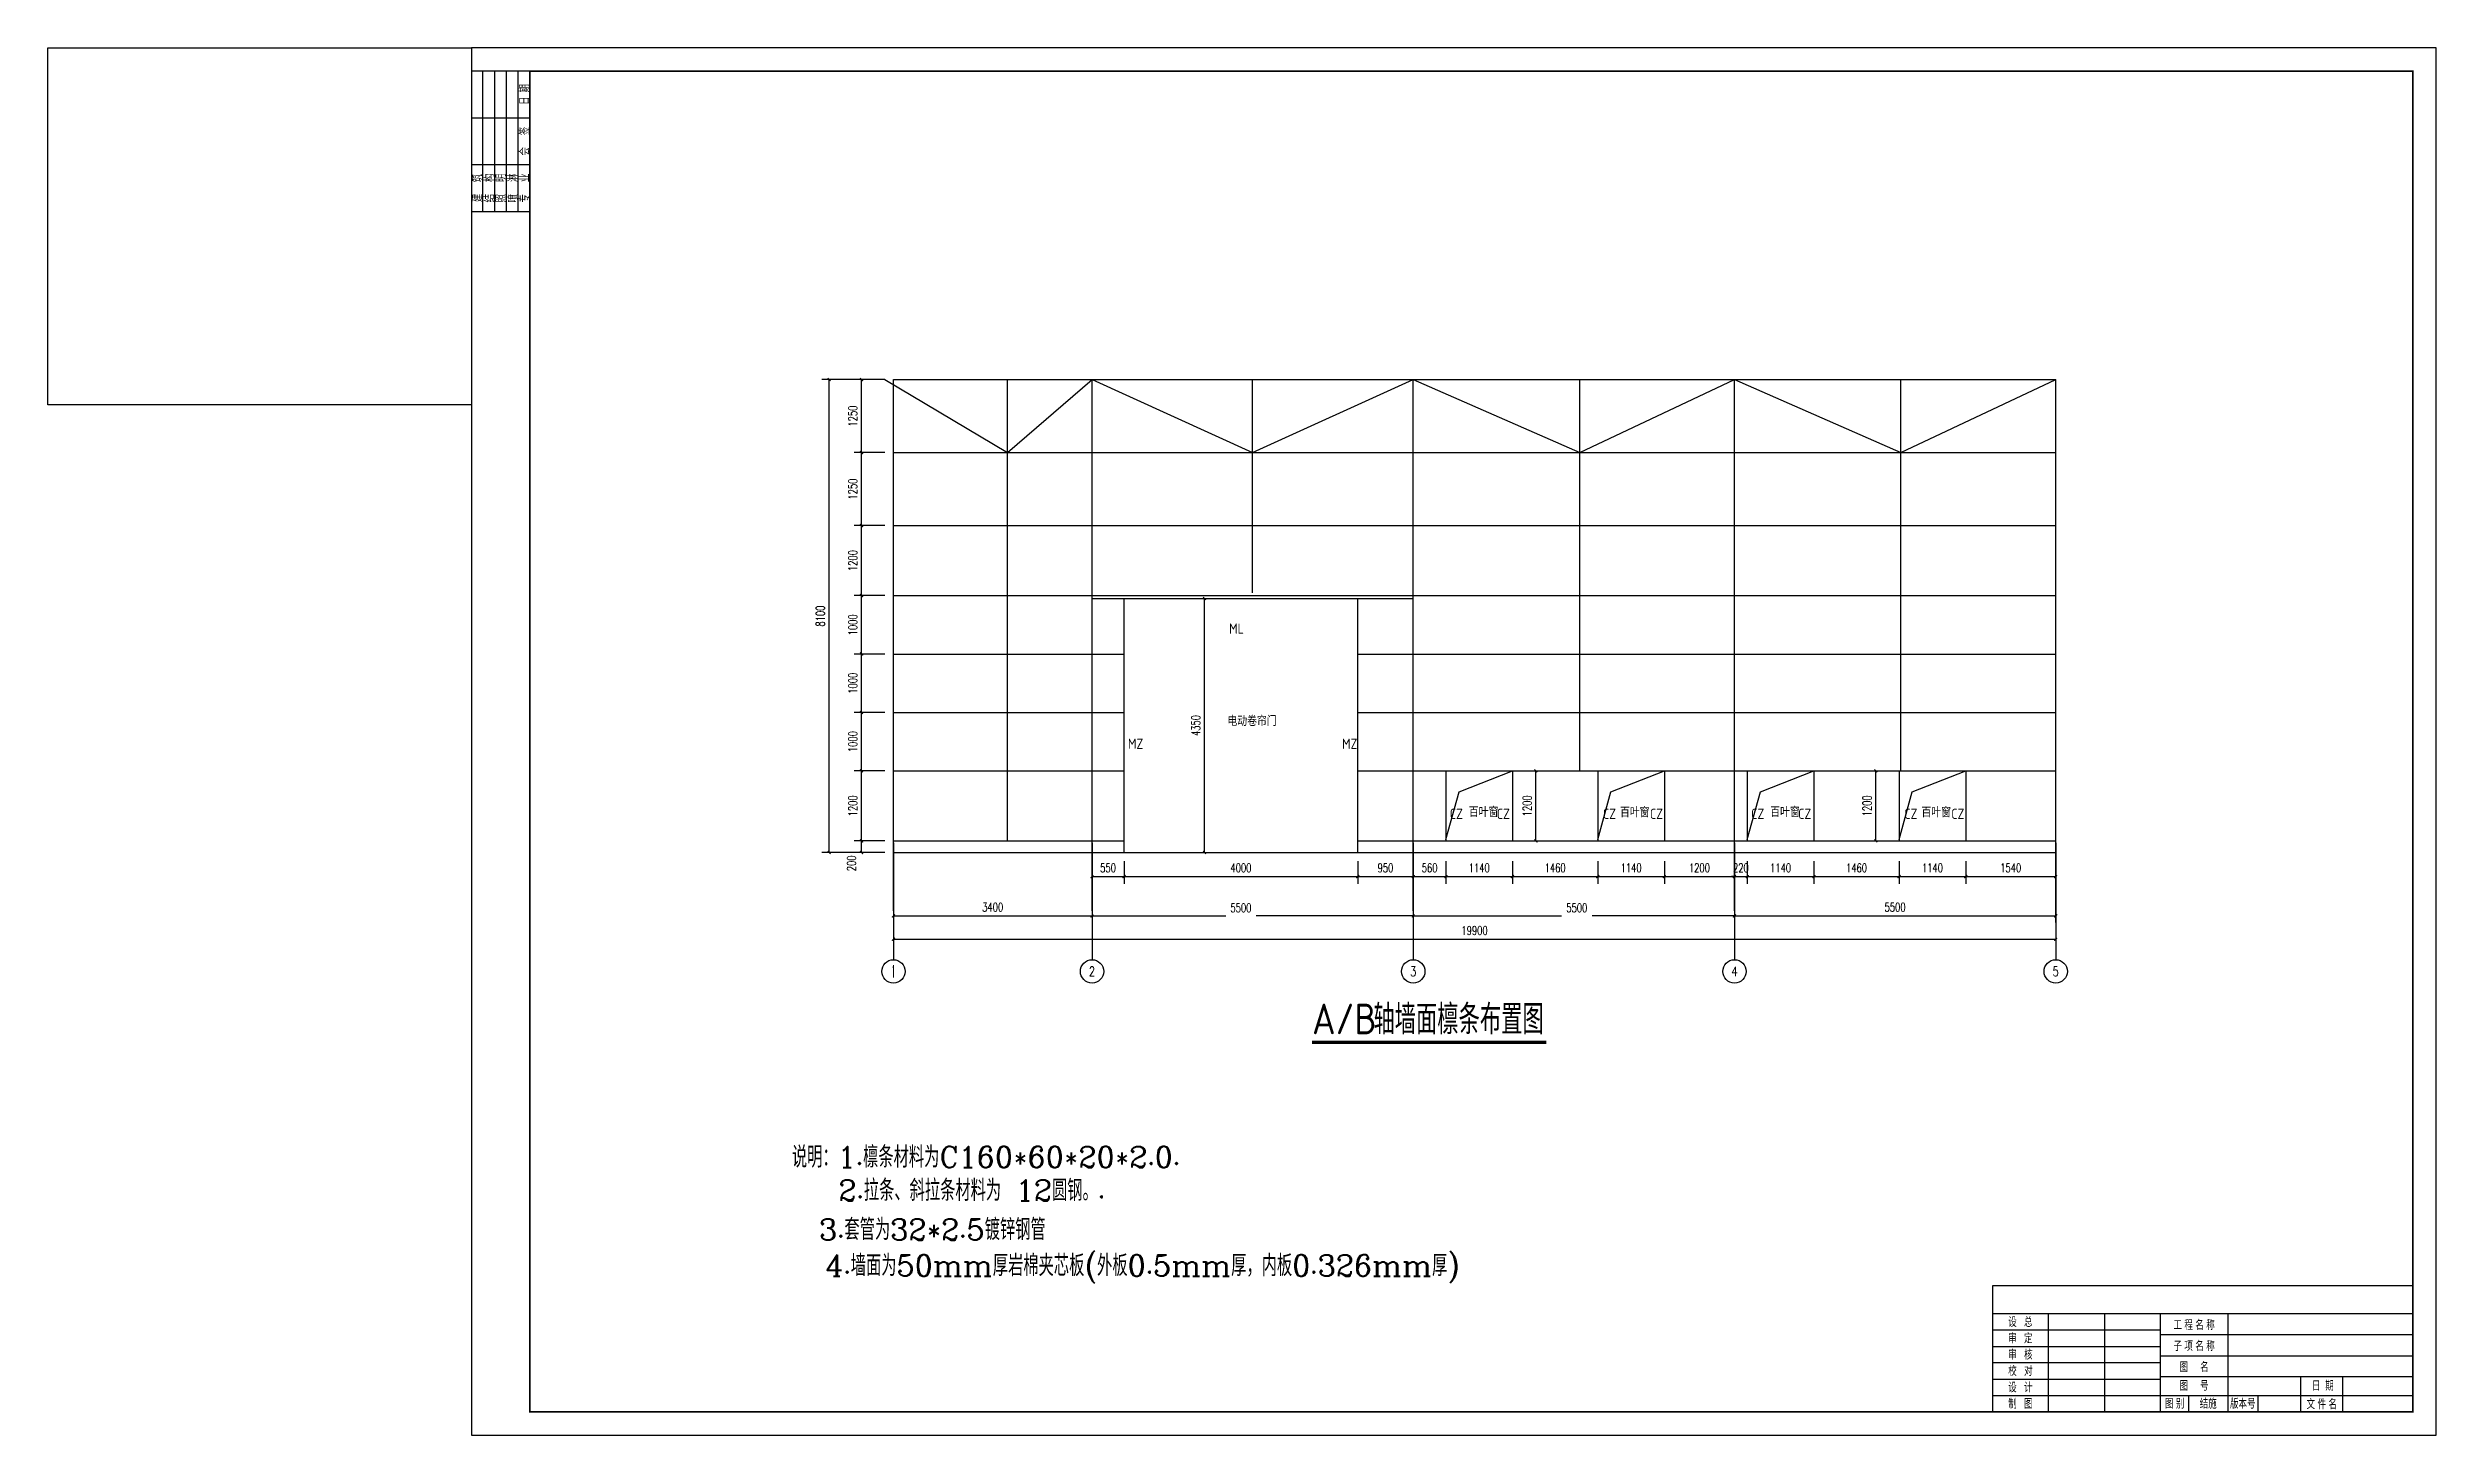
# Model space of a CAD drawing. Extents: x 1129386 to 1651949, y 463500 to 493200.
# Drawn here: x 1570160 to 1611055, y 469440 to 493200 of the extents above; entities that cross this region are included whole.
import ezdxf
from ezdxf.enums import TextEntityAlignment as Align

# ---------------------------------------------------------------- set-up
doc = ezdxf.new("R2010")
doc.units = 0
doc.header["$LTSCALE"] = 1000
doc.header["$MEASUREMENT"] = 0
for name, color, linetype in [('1', 7, 'Continuous'), ('8', 8, 'Continuous'), ('AXIS', 3, 'Continuous'), ('AXIS_TEXT', 7, 'Continuous'), ('DIM_SYMB', 3, 'Continuous'), ('DOTE', 1, 'Continuous'), ('PUB_DIM', 3, 'Continuous'), ('PUB_TEXT', 7, 'Continuous')]:
    doc.layers.add(name, color=color, linetype=linetype)
doc.styles.add('_TCH_AXIS', font='COMPLEX', dxfattribs={"bigfont": 'GBCBIG'})
doc.styles.add('_TCH_LABEL', font='COMPLEX', dxfattribs={"bigfont": 'GBCBIG'})
doc.styles.add('COMPLEX', font='COMPLEX')
doc.styles.add('DIM_FONT', font='SIMPLEX', dxfattribs={"width": 0.7, "bigfont": 'GBCBIG'})
doc.styles.add('HZ', font='tssdeng.shx', dxfattribs={"width": 0.7, "bigfont": 'tssdchn.shx'})
doc.styles.get("Standard").update_dxf_attribs({"font": 'gbenor.shx', "bigfont": 'gbcbig.shx'})
doc.styles.add('XKB', font='tjtxt.shx', dxfattribs={"width": 0.7, "bigfont": 'tssdchn.shx'})
doc.dimstyles.new('DIMN50', dxfattribs={"dimscale": 0.5, "dimtxt": 300, "dimasz": 100, "dimexe": 250, "dimexo": 300, "dimgap": 150, "dimtad": 1, "dimdec": 0, "dimzin": 0, "dimdsep": 46, "dimtxsty": 'DIM_FONT', "dimblk": 'ARCHTICK', "dimcen": 0.09, "dimclrt": 7, "dimazin": 2, "dimtfac": 1, "dimtdec": 0, "dimtix": 1, "dimtmove": 2, "dimatfit": 3, "dimldrblk": 'ARCHTICK', "dimfxl": 0, "dimtolj": 1, "dimtzin": 0, "dimarcsym": 0})

msp = doc.modelspace()

# ---------------------------------------------------------------- texts
at = {"color": 4, "style": '_TCH_LABEL'}
for s, p in [('说明：1.檩条材料为C160*60*20*2.0.', (1582900.4, 474023.4)), ('2.拉条、斜拉条材料为 12圆钢。.', (1583696.4, 473452.6)), ('3.套管为32*2.5镀锌钢管', (1583364.8, 472781.6)), ('4.墙面为50mm厚岩棉夹芯板(外板0.5mm厚，内板0.326mm厚)', (1583472.6, 472164.9))]:
    msp.add_text(s, height=362.88, dxfattribs=at).set_placement(p)
at = {"layer": '1', "ltscale": 8, "style": 'HZ', "width": 0.7}
for s, height, p in [('日 期', 160, (1578314.6, 492400.9)), ('会   签', 160, (1578314.6, 491600.9)), ('建   筑', 154.88, (1577504.5, 490798.1)), ('结   构', 160, (1577714.6, 490798.1)), ('照   明', 160, (1577914.6, 490798.1)), ('喷   淋', 160, (1578114.6, 490798.1)), ('专   业', 160, (1578314.6, 490798.1))]:
    msp.add_text(s, height=height, rotation=90, dxfattribs=at).set_placement(p, align=Align.MIDDLE)
at = {"layer": '1', "style": 'XKB', "width": 0.7}
for s, p in [('设   总', (1603934.6, 471294.8)), ('审   定', (1603934.6, 471014.8)), ('工 程 名 称', (1606909.1, 471243.9)), ('审   核', (1603934.6, 470734.8)), ('子 项 名 称', (1606909.1, 470883.9)), ('图     名', (1606909.1, 470523.9)), ('校   对', (1603934.6, 470454.8)), ('设   计', (1603934.6, 470174.8)), ('图     号', (1606909.1, 470203.9)), ('日  期', (1609113.1, 470203.9)), ('制   图', (1603934.6, 469894.8)), ('图 别', (1606575.8, 469897.2)), ('结施', (1607150.4, 469897.2)), ('版本号', (1607742.1, 469896.2)), ('文 件 名', (1609094.6, 469887.4))]:
    msp.add_text(s, height=160, dxfattribs=at).set_placement(p, align=Align.CENTER)
at = {"layer": 'PUB_TEXT'}
for s, height, p in [('ML', 175, (1590386.7, 483166.5)), ('电动卷帘门', 168.79, (1590357.2, 481585.5)), ('MZ', 175, (1588654.4, 481193.7)), ('MZ', 175, (1592320.1, 481193.7)), ('CZ', 175, (1594165.6, 479993.7)), ('百叶窗', 168.79, (1594491.3, 480026.3)), ('CZ', 175, (1594970.1, 479993.7)), ('CZ', 175, (1596786.8, 479993.7)), ('百叶窗', 168.79, (1597079.5, 480023.1)), ('CZ', 175, (1597591.3, 479993.7)), ('CZ', 175, (1599325.6, 479993.7)), ('百叶窗', 168.79, (1599651.3, 480026.3)), ('CZ', 175, (1600130.1, 479993.7)), ('CZ', 175, (1601946.8, 479993.7)), ('百叶窗', 168.79, (1602239.5, 480023.1)), ('CZ', 175, (1602751.3, 479993.7)), ('轴墙面檩条布置图', 506.38, (1592857.3, 476306.9)), ('A/B', 525, (1591807.3, 476306.9))]:
    msp.add_text(s, height=height, dxfattribs=at).set_placement(p)

# ---------------------------------------------------------------- blocks, each defined once
blk = doc.blocks.new('_ArchTick')
at = {"color": 0, "linetype": 'ByBlock', "const_width": 0.4}
blk.add_lwpolyline([(-0.5, -0.5), (0.5, 0.5)], dxfattribs=at)
blk = doc.blocks.new('*D341')
at = {"layer": 'Defpoints', "color": 0}
for p in [(1600399, 480818), (1601459, 480818), (1600399, 479618)]:
    blk.add_point(p, dxfattribs=at)
at = {"layer": 'PUB_DIM', "color": 0, "lineweight": -2}
for p, q in [((1600549, 480818), (1601584, 480818)), ((1601459, 479618), (1601459, 480818)), ((1600549, 479618), (1601584, 479618))]:
    blk.add_line(p, q, dxfattribs=at)
at = {"layer": 'PUB_DIM', "color": 0, "lineweight": -2, "xscale": 50, "yscale": 50, "zscale": 50}
for p, rotation in [((1601459, 480818), 90), ((1601459, 479618), 270)]:
    blk.add_blockref('_ArchTick', p, dxfattribs=dict(at, rotation=rotation))
at = {"layer": 'PUB_DIM', "color": 7, "insert": (1601309, 480218), "char_height": 150, "attachment_point": 5, "rotation": 90, "style": 'DIM_FONT'}
blk.add_mtext('\\A1;1200', dxfattribs=at)
blk = doc.blocks.new('*D342')
at = {"layer": 'Defpoints', "color": 0}
for p in [(1595239, 480818), (1595639, 480818), (1595239, 479618)]:
    blk.add_point(p, dxfattribs=at)
at = {"layer": 'PUB_DIM', "color": 0, "lineweight": -2}
for p, q in [((1595389, 480818), (1595764, 480818)), ((1595639, 479618), (1595639, 480818)), ((1595389, 479618), (1595764, 479618))]:
    blk.add_line(p, q, dxfattribs=at)
at = {"layer": 'PUB_DIM', "color": 0, "lineweight": -2, "xscale": 50, "yscale": 50, "zscale": 50}
for p, rotation in [((1595639, 480818), 90), ((1595639, 479618), 270)]:
    blk.add_blockref('_ArchTick', p, dxfattribs=dict(at, rotation=rotation))
at = {"layer": 'PUB_DIM', "color": 7, "insert": (1595489, 480218), "char_height": 150, "attachment_point": 5, "rotation": 90, "style": 'DIM_FONT'}
blk.add_mtext('\\A1;1200', dxfattribs=at)
blk = doc.blocks.new('*D343')
at = {"layer": 'Defpoints', "color": 0}
for p in [(1588039, 479418), (1588589, 479418), (1588589, 479006)]:
    blk.add_point(p, dxfattribs=at)
at = {"layer": 'PUB_DIM', "color": 0, "lineweight": -2}
for p, q in [((1588039, 479268), (1588039, 478881)), ((1588039, 479006), (1588589, 479006)), ((1588589, 479268), (1588589, 478881))]:
    blk.add_line(p, q, dxfattribs=at)
at = {"layer": 'PUB_DIM', "color": 0, "lineweight": -2, "xscale": 50, "yscale": 50, "zscale": 50, "rotation": 180}
blk.add_blockref('_ArchTick', (1588039, 479006), dxfattribs=at)
at = {"layer": 'PUB_DIM', "color": 0, "lineweight": -2, "xscale": 50, "yscale": 50, "zscale": 50}
blk.add_blockref('_ArchTick', (1588589, 479006), dxfattribs=at)
at = {"layer": 'PUB_DIM', "color": 7, "insert": (1588314, 479156), "char_height": 150, "attachment_point": 5, "style": 'DIM_FONT'}
blk.add_mtext('\\A1;550', dxfattribs=at)
blk = doc.blocks.new('*D344')
at = {"layer": 'Defpoints', "color": 0}
for p in [(1588589, 479418), (1592589, 479418), (1592589, 479006)]:
    blk.add_point(p, dxfattribs=at)
at = {"layer": 'PUB_DIM', "color": 0, "lineweight": -2}
for p, q in [((1588589, 479268), (1588589, 478881)), ((1588589, 479006), (1592589, 479006)), ((1592589, 479268), (1592589, 478881))]:
    blk.add_line(p, q, dxfattribs=at)
at = {"layer": 'PUB_DIM', "color": 0, "lineweight": -2, "xscale": 50, "yscale": 50, "zscale": 50, "rotation": 180}
blk.add_blockref('_ArchTick', (1588589, 479006), dxfattribs=at)
at = {"layer": 'PUB_DIM', "color": 0, "lineweight": -2, "xscale": 50, "yscale": 50, "zscale": 50}
blk.add_blockref('_ArchTick', (1592589, 479006), dxfattribs=at)
at = {"layer": 'PUB_DIM', "color": 7, "insert": (1590589, 479156), "char_height": 150, "attachment_point": 5, "style": 'DIM_FONT'}
blk.add_mtext('\\A1;4000', dxfattribs=at)
blk = doc.blocks.new('*D345')
at = {"layer": 'Defpoints', "color": 0}
for p in [(1592589, 479418), (1593539, 479418), (1593539, 479006)]:
    blk.add_point(p, dxfattribs=at)
at = {"layer": 'PUB_DIM', "color": 0, "lineweight": -2}
for p, q in [((1592589, 479268), (1592589, 478881)), ((1592589, 479006), (1593539, 479006)), ((1593539, 479268), (1593539, 478881))]:
    blk.add_line(p, q, dxfattribs=at)
at = {"layer": 'PUB_DIM', "color": 0, "lineweight": -2, "xscale": 50, "yscale": 50, "zscale": 50, "rotation": 180}
blk.add_blockref('_ArchTick', (1592589, 479006), dxfattribs=at)
at = {"layer": 'PUB_DIM', "color": 0, "lineweight": -2, "xscale": 50, "yscale": 50, "zscale": 50}
blk.add_blockref('_ArchTick', (1593539, 479006), dxfattribs=at)
at = {"layer": 'PUB_DIM', "color": 7, "insert": (1593064, 479156), "char_height": 150, "attachment_point": 5, "style": 'DIM_FONT'}
blk.add_mtext('\\A1;950', dxfattribs=at)
blk = doc.blocks.new('*D346')
at = {"layer": 'Defpoints', "color": 0}
for p in [(1593539, 479418), (1594099, 479418), (1594099, 479006)]:
    blk.add_point(p, dxfattribs=at)
at = {"layer": 'PUB_DIM', "color": 0, "lineweight": -2}
for p, q in [((1593539, 479268), (1593539, 478881)), ((1593539, 479006), (1594099, 479006)), ((1594099, 479268), (1594099, 478881))]:
    blk.add_line(p, q, dxfattribs=at)
at = {"layer": 'PUB_DIM', "color": 0, "lineweight": -2, "xscale": 50, "yscale": 50, "zscale": 50, "rotation": 180}
blk.add_blockref('_ArchTick', (1593539, 479006), dxfattribs=at)
at = {"layer": 'PUB_DIM', "color": 0, "lineweight": -2, "xscale": 50, "yscale": 50, "zscale": 50}
blk.add_blockref('_ArchTick', (1594099, 479006), dxfattribs=at)
at = {"layer": 'PUB_DIM', "color": 7, "insert": (1593819, 479156), "char_height": 150, "attachment_point": 5, "style": 'DIM_FONT'}
blk.add_mtext('\\A1;560', dxfattribs=at)
blk = doc.blocks.new('*D347')
at = {"layer": 'Defpoints', "color": 0}
for p in [(1594099, 479418), (1595239, 479418), (1595239, 479006)]:
    blk.add_point(p, dxfattribs=at)
at = {"layer": 'PUB_DIM', "color": 0, "lineweight": -2}
for p, q in [((1594099, 479268), (1594099, 478881)), ((1594099, 479006), (1595239, 479006)), ((1595239, 479268), (1595239, 478881))]:
    blk.add_line(p, q, dxfattribs=at)
at = {"layer": 'PUB_DIM', "color": 0, "lineweight": -2, "xscale": 50, "yscale": 50, "zscale": 50, "rotation": 180}
blk.add_blockref('_ArchTick', (1594099, 479006), dxfattribs=at)
at = {"layer": 'PUB_DIM', "color": 0, "lineweight": -2, "xscale": 50, "yscale": 50, "zscale": 50}
blk.add_blockref('_ArchTick', (1595239, 479006), dxfattribs=at)
at = {"layer": 'PUB_DIM', "color": 7, "insert": (1594669, 479156), "char_height": 150, "attachment_point": 5, "style": 'DIM_FONT'}
blk.add_mtext('\\A1;1140', dxfattribs=at)
blk = doc.blocks.new('*D348')
at = {"layer": 'Defpoints', "color": 0}
for p in [(1595239, 479418), (1596699, 479418), (1596699, 479006)]:
    blk.add_point(p, dxfattribs=at)
at = {"layer": 'PUB_DIM', "color": 0, "lineweight": -2}
for p, q in [((1595239, 479268), (1595239, 478881)), ((1595239, 479006), (1596699, 479006)), ((1596699, 479268), (1596699, 478881))]:
    blk.add_line(p, q, dxfattribs=at)
at = {"layer": 'PUB_DIM', "color": 0, "lineweight": -2, "xscale": 50, "yscale": 50, "zscale": 50, "rotation": 180}
blk.add_blockref('_ArchTick', (1595239, 479006), dxfattribs=at)
at = {"layer": 'PUB_DIM', "color": 0, "lineweight": -2, "xscale": 50, "yscale": 50, "zscale": 50}
blk.add_blockref('_ArchTick', (1596699, 479006), dxfattribs=at)
at = {"layer": 'PUB_DIM', "color": 7, "insert": (1595969, 479156), "char_height": 150, "attachment_point": 5, "style": 'DIM_FONT'}
blk.add_mtext('\\A1;1460', dxfattribs=at)
blk = doc.blocks.new('*D349')
at = {"layer": 'Defpoints', "color": 0}
for p in [(1596699, 479418), (1597839, 479418), (1597839, 479006)]:
    blk.add_point(p, dxfattribs=at)
at = {"layer": 'PUB_DIM', "color": 0, "lineweight": -2}
for p, q in [((1596699, 479268), (1596699, 478881)), ((1596699, 479006), (1597839, 479006)), ((1597839, 479268), (1597839, 478881))]:
    blk.add_line(p, q, dxfattribs=at)
at = {"layer": 'PUB_DIM', "color": 0, "lineweight": -2, "xscale": 50, "yscale": 50, "zscale": 50, "rotation": 180}
blk.add_blockref('_ArchTick', (1596699, 479006), dxfattribs=at)
at = {"layer": 'PUB_DIM', "color": 0, "lineweight": -2, "xscale": 50, "yscale": 50, "zscale": 50}
blk.add_blockref('_ArchTick', (1597839, 479006), dxfattribs=at)
at = {"layer": 'PUB_DIM', "color": 7, "insert": (1597269, 479156), "char_height": 150, "attachment_point": 5, "style": 'DIM_FONT'}
blk.add_mtext('\\A1;1140', dxfattribs=at)
blk = doc.blocks.new('*D350')
at = {"layer": 'Defpoints', "color": 0}
for p in [(1597839, 479418), (1599039, 479418), (1599039, 479006)]:
    blk.add_point(p, dxfattribs=at)
at = {"layer": 'PUB_DIM', "color": 0, "lineweight": -2}
for p, q in [((1597839, 479268), (1597839, 478881)), ((1597839, 479006), (1599039, 479006)), ((1599039, 479268), (1599039, 478881))]:
    blk.add_line(p, q, dxfattribs=at)
at = {"layer": 'PUB_DIM', "color": 0, "lineweight": -2, "xscale": 50, "yscale": 50, "zscale": 50, "rotation": 180}
blk.add_blockref('_ArchTick', (1597839, 479006), dxfattribs=at)
at = {"layer": 'PUB_DIM', "color": 0, "lineweight": -2, "xscale": 50, "yscale": 50, "zscale": 50}
blk.add_blockref('_ArchTick', (1599039, 479006), dxfattribs=at)
at = {"layer": 'PUB_DIM', "color": 7, "insert": (1598439, 479156), "char_height": 150, "attachment_point": 5, "style": 'DIM_FONT'}
blk.add_mtext('\\A1;1200', dxfattribs=at)
blk = doc.blocks.new('*D351')
at = {"layer": 'Defpoints', "color": 0}
for p in [(1599039, 479418), (1599259, 479418), (1599259, 479006)]:
    blk.add_point(p, dxfattribs=at)
at = {"layer": 'PUB_DIM', "color": 0, "lineweight": -2}
for p, q in [((1599039, 479006), (1598989, 479006)), ((1599039, 479268), (1599039, 478881)), ((1599039, 479006), (1599259, 479006)), ((1599259, 479268), (1599259, 478881)), ((1599259, 479006), (1599309, 479006))]:
    blk.add_line(p, q, dxfattribs=at)
at = {"layer": 'PUB_DIM', "color": 0, "lineweight": -2, "xscale": 50, "yscale": 50, "zscale": 50}
blk.add_blockref('_ArchTick', (1599039, 479006), dxfattribs=at)
at = {"layer": 'PUB_DIM', "color": 0, "lineweight": -2, "xscale": 50, "yscale": 50, "zscale": 50, "rotation": 180}
blk.add_blockref('_ArchTick', (1599259, 479006), dxfattribs=at)
at = {"layer": 'PUB_DIM', "color": 7, "insert": (1599149, 479156), "char_height": 150, "attachment_point": 5, "style": 'DIM_FONT'}
blk.add_mtext('\\A1;220', dxfattribs=at)
blk = doc.blocks.new('*D352')
at = {"layer": 'Defpoints', "color": 0}
for p in [(1599259, 479418), (1600399, 479418), (1600399, 479006)]:
    blk.add_point(p, dxfattribs=at)
at = {"layer": 'PUB_DIM', "color": 0, "lineweight": -2}
for p, q in [((1599259, 479268), (1599259, 478881)), ((1599259, 479006), (1600399, 479006)), ((1600399, 479268), (1600399, 478881))]:
    blk.add_line(p, q, dxfattribs=at)
at = {"layer": 'PUB_DIM', "color": 0, "lineweight": -2, "xscale": 50, "yscale": 50, "zscale": 50, "rotation": 180}
blk.add_blockref('_ArchTick', (1599259, 479006), dxfattribs=at)
at = {"layer": 'PUB_DIM', "color": 0, "lineweight": -2, "xscale": 50, "yscale": 50, "zscale": 50}
blk.add_blockref('_ArchTick', (1600399, 479006), dxfattribs=at)
at = {"layer": 'PUB_DIM', "color": 7, "insert": (1599829, 479156), "char_height": 150, "attachment_point": 5, "style": 'DIM_FONT'}
blk.add_mtext('\\A1;1140', dxfattribs=at)
blk = doc.blocks.new('*D353')
at = {"layer": 'Defpoints', "color": 0}
for p in [(1600399, 479418), (1601859, 479418), (1601859, 479006)]:
    blk.add_point(p, dxfattribs=at)
at = {"layer": 'PUB_DIM', "color": 0, "lineweight": -2}
for p, q in [((1600399, 479268), (1600399, 478881)), ((1600399, 479006), (1601859, 479006)), ((1601859, 479268), (1601859, 478881))]:
    blk.add_line(p, q, dxfattribs=at)
at = {"layer": 'PUB_DIM', "color": 0, "lineweight": -2, "xscale": 50, "yscale": 50, "zscale": 50, "rotation": 180}
blk.add_blockref('_ArchTick', (1600399, 479006), dxfattribs=at)
at = {"layer": 'PUB_DIM', "color": 0, "lineweight": -2, "xscale": 50, "yscale": 50, "zscale": 50}
blk.add_blockref('_ArchTick', (1601859, 479006), dxfattribs=at)
at = {"layer": 'PUB_DIM', "color": 7, "insert": (1601129, 479156), "char_height": 150, "attachment_point": 5, "style": 'DIM_FONT'}
blk.add_mtext('\\A1;1460', dxfattribs=at)
blk = doc.blocks.new('*D354')
at = {"layer": 'Defpoints', "color": 0}
for p in [(1601859, 479418), (1602999, 479418), (1602999, 479006)]:
    blk.add_point(p, dxfattribs=at)
at = {"layer": 'PUB_DIM', "color": 0, "lineweight": -2}
for p, q in [((1601859, 479268), (1601859, 478881)), ((1601859, 479006), (1602999, 479006)), ((1602999, 479268), (1602999, 478881))]:
    blk.add_line(p, q, dxfattribs=at)
at = {"layer": 'PUB_DIM', "color": 0, "lineweight": -2, "xscale": 50, "yscale": 50, "zscale": 50, "rotation": 180}
blk.add_blockref('_ArchTick', (1601859, 479006), dxfattribs=at)
at = {"layer": 'PUB_DIM', "color": 0, "lineweight": -2, "xscale": 50, "yscale": 50, "zscale": 50}
blk.add_blockref('_ArchTick', (1602999, 479006), dxfattribs=at)
at = {"layer": 'PUB_DIM', "color": 7, "insert": (1602429, 479156), "char_height": 150, "attachment_point": 5, "style": 'DIM_FONT'}
blk.add_mtext('\\A1;1140', dxfattribs=at)
blk = doc.blocks.new('*D355')
at = {"layer": 'Defpoints', "color": 0}
for p in [(1602999, 479418), (1604539, 479418), (1604539, 479006)]:
    blk.add_point(p, dxfattribs=at)
at = {"layer": 'PUB_DIM', "color": 0, "lineweight": -2}
for p, q in [((1602999, 479268), (1602999, 478881)), ((1602999, 479006), (1604539, 479006)), ((1604539, 479268), (1604539, 478881))]:
    blk.add_line(p, q, dxfattribs=at)
at = {"layer": 'PUB_DIM', "color": 0, "lineweight": -2, "xscale": 50, "yscale": 50, "zscale": 50, "rotation": 180}
blk.add_blockref('_ArchTick', (1602999, 479006), dxfattribs=at)
at = {"layer": 'PUB_DIM', "color": 0, "lineweight": -2, "xscale": 50, "yscale": 50, "zscale": 50}
blk.add_blockref('_ArchTick', (1604539, 479006), dxfattribs=at)
at = {"layer": 'PUB_DIM', "color": 7, "insert": (1603769, 479156), "char_height": 150, "attachment_point": 5, "style": 'DIM_FONT'}
blk.add_mtext('\\A1;1540', dxfattribs=at)
blk = doc.blocks.new('*D356')
at = {"layer": 'Defpoints', "color": 0}
for p in [(1588589, 483768), (1589965, 483768), (1588589, 479418)]:
    blk.add_point(p, dxfattribs=at)
at = {"layer": 'PUB_DIM', "color": 0, "lineweight": -2}
for p, q in [((1588739, 483768), (1590090, 483768)), ((1589965, 479418), (1589965, 483768)), ((1588739, 479418), (1590090, 479418))]:
    blk.add_line(p, q, dxfattribs=at)
at = {"layer": 'PUB_DIM', "color": 0, "lineweight": -2, "xscale": 50, "yscale": 50, "zscale": 50}
for p, rotation in [((1589965, 483768), 90), ((1589965, 479418), 270)]:
    blk.add_blockref('_ArchTick', p, dxfattribs=dict(at, rotation=rotation))
at = {"layer": 'PUB_DIM', "color": 7, "insert": (1589815, 481593), "char_height": 150, "attachment_point": 5, "rotation": 90, "style": 'DIM_FONT'}
blk.add_mtext('\\A1;4350', dxfattribs=at)
blk = doc.blocks.new('*D357')
at = {"layer": 'Defpoints', "color": 0}
for p in [(1583538, 487518), (1584639, 487518), (1584639, 479418)]:
    blk.add_point(p, dxfattribs=at)
at = {"layer": 'PUB_DIM', "color": 0, "lineweight": -2}
for p, q in [((1584489, 487518), (1583413, 487518)), ((1583538, 479418), (1583538, 487518)), ((1584489, 479418), (1583413, 479418))]:
    blk.add_line(p, q, dxfattribs=at)
at = {"layer": 'PUB_DIM', "color": 0, "lineweight": -2, "xscale": 50, "yscale": 50, "zscale": 50}
for p, rotation in [((1583538, 487518), 90), ((1583538, 479418), 270)]:
    blk.add_blockref('_ArchTick', p, dxfattribs=dict(at, rotation=rotation))
at = {"layer": 'PUB_DIM', "color": 7, "insert": (1583388, 483468), "char_height": 150, "attachment_point": 5, "rotation": 90, "style": 'DIM_FONT'}
blk.add_mtext('\\A1;8100', dxfattribs=at)
blk = doc.blocks.new('*D358')
at = {"layer": 'Defpoints', "color": 0}
for p in [(1584093, 479618), (1584639, 479618), (1584639, 479418)]:
    blk.add_point(p, dxfattribs=at)
at = {"layer": 'PUB_DIM', "color": 0, "lineweight": -2}
for p, q in [((1584489, 479618), (1583968, 479618)), ((1584489, 479418), (1583968, 479418)), ((1584093, 479418), (1584093, 479618))]:
    blk.add_line(p, q, dxfattribs=at)
at = {"layer": 'PUB_DIM', "color": 0, "lineweight": -2, "xscale": 50, "yscale": 50, "zscale": 50}
for p, rotation in [((1584093, 479618), 90), ((1584093, 479418), 270)]:
    blk.add_blockref('_ArchTick', p, dxfattribs=dict(at, rotation=rotation))
at = {"layer": 'PUB_DIM', "color": 7, "insert": (1583920, 479233), "char_height": 150, "attachment_point": 5, "rotation": 90, "style": 'DIM_FONT'}
blk.add_mtext('\\A1;200', dxfattribs=at)
blk = doc.blocks.new('*D359')
at = {"layer": 'Defpoints', "color": 0}
for p in [(1584093, 480818), (1584639, 480818), (1584639, 479618)]:
    blk.add_point(p, dxfattribs=at)
at = {"layer": 'PUB_DIM', "color": 0, "lineweight": -2}
for p, q in [((1584489, 480818), (1583968, 480818)), ((1584093, 479618), (1584093, 480818)), ((1584489, 479618), (1583968, 479618))]:
    blk.add_line(p, q, dxfattribs=at)
at = {"layer": 'PUB_DIM', "color": 0, "lineweight": -2, "xscale": 50, "yscale": 50, "zscale": 50}
for p, rotation in [((1584093, 480818), 90), ((1584093, 479618), 270)]:
    blk.add_blockref('_ArchTick', p, dxfattribs=dict(at, rotation=rotation))
at = {"layer": 'PUB_DIM', "color": 7, "insert": (1583943, 480218), "char_height": 150, "attachment_point": 5, "rotation": 90, "style": 'DIM_FONT'}
blk.add_mtext('\\A1;1200', dxfattribs=at)
blk = doc.blocks.new('*D360')
at = {"layer": 'Defpoints', "color": 0}
for p in [(1584093, 481818), (1584639, 481818), (1584639, 480818)]:
    blk.add_point(p, dxfattribs=at)
at = {"layer": 'PUB_DIM', "color": 0, "lineweight": -2}
for p, q in [((1584489, 481818), (1583968, 481818)), ((1584093, 480818), (1584093, 481818)), ((1584489, 480818), (1583968, 480818))]:
    blk.add_line(p, q, dxfattribs=at)
at = {"layer": 'PUB_DIM', "color": 0, "lineweight": -2, "xscale": 50, "yscale": 50, "zscale": 50}
for p, rotation in [((1584093, 481818), 90), ((1584093, 480818), 270)]:
    blk.add_blockref('_ArchTick', p, dxfattribs=dict(at, rotation=rotation))
at = {"layer": 'PUB_DIM', "color": 7, "insert": (1583943, 481318), "char_height": 150, "attachment_point": 5, "rotation": 90, "style": 'DIM_FONT'}
blk.add_mtext('\\A1;1000', dxfattribs=at)
blk = doc.blocks.new('*D361')
at = {"layer": 'Defpoints', "color": 0}
for p in [(1584093, 482818), (1584639, 482818), (1584639, 481818)]:
    blk.add_point(p, dxfattribs=at)
at = {"layer": 'PUB_DIM', "color": 0, "lineweight": -2}
for p, q in [((1584489, 482818), (1583968, 482818)), ((1584093, 481818), (1584093, 482818)), ((1584489, 481818), (1583968, 481818))]:
    blk.add_line(p, q, dxfattribs=at)
at = {"layer": 'PUB_DIM', "color": 0, "lineweight": -2, "xscale": 50, "yscale": 50, "zscale": 50}
for p, rotation in [((1584093, 482818), 90), ((1584093, 481818), 270)]:
    blk.add_blockref('_ArchTick', p, dxfattribs=dict(at, rotation=rotation))
at = {"layer": 'PUB_DIM', "color": 7, "insert": (1583943, 482318), "char_height": 150, "attachment_point": 5, "rotation": 90, "style": 'DIM_FONT'}
blk.add_mtext('\\A1;1000', dxfattribs=at)
blk = doc.blocks.new('*D362')
at = {"layer": 'Defpoints', "color": 0}
for p in [(1584093, 483818), (1584639, 483818), (1584639, 482818)]:
    blk.add_point(p, dxfattribs=at)
at = {"layer": 'PUB_DIM', "color": 0, "lineweight": -2}
for p, q in [((1584489, 483818), (1583968, 483818)), ((1584093, 482818), (1584093, 483818)), ((1584489, 482818), (1583968, 482818))]:
    blk.add_line(p, q, dxfattribs=at)
at = {"layer": 'PUB_DIM', "color": 0, "lineweight": -2, "xscale": 50, "yscale": 50, "zscale": 50}
for p, rotation in [((1584093, 483818), 90), ((1584093, 482818), 270)]:
    blk.add_blockref('_ArchTick', p, dxfattribs=dict(at, rotation=rotation))
at = {"layer": 'PUB_DIM', "color": 7, "insert": (1583943, 483318), "char_height": 150, "attachment_point": 5, "rotation": 90, "style": 'DIM_FONT'}
blk.add_mtext('\\A1;1000', dxfattribs=at)
blk = doc.blocks.new('*D363')
at = {"layer": 'Defpoints', "color": 0}
for p in [(1584093, 485018), (1584639, 485018), (1584639, 483818)]:
    blk.add_point(p, dxfattribs=at)
at = {"layer": 'PUB_DIM', "color": 0, "lineweight": -2}
for p, q in [((1584489, 485018), (1583968, 485018)), ((1584093, 483818), (1584093, 485018)), ((1584489, 483818), (1583968, 483818))]:
    blk.add_line(p, q, dxfattribs=at)
at = {"layer": 'PUB_DIM', "color": 0, "lineweight": -2, "xscale": 50, "yscale": 50, "zscale": 50}
for p, rotation in [((1584093, 485018), 90), ((1584093, 483818), 270)]:
    blk.add_blockref('_ArchTick', p, dxfattribs=dict(at, rotation=rotation))
at = {"layer": 'PUB_DIM', "color": 7, "insert": (1583943, 484418), "char_height": 150, "attachment_point": 5, "rotation": 90, "style": 'DIM_FONT'}
blk.add_mtext('\\A1;1200', dxfattribs=at)
blk = doc.blocks.new('*D364')
at = {"layer": 'Defpoints', "color": 0}
for p in [(1584093, 486268), (1584639, 486268), (1584639, 485018)]:
    blk.add_point(p, dxfattribs=at)
at = {"layer": 'PUB_DIM', "color": 0, "lineweight": -2}
for p, q in [((1584489, 486268), (1583968, 486268)), ((1584093, 485018), (1584093, 486268)), ((1584489, 485018), (1583968, 485018))]:
    blk.add_line(p, q, dxfattribs=at)
at = {"layer": 'PUB_DIM', "color": 0, "lineweight": -2, "xscale": 50, "yscale": 50, "zscale": 50}
for p, rotation in [((1584093, 486268), 90), ((1584093, 485018), 270)]:
    blk.add_blockref('_ArchTick', p, dxfattribs=dict(at, rotation=rotation))
at = {"layer": 'PUB_DIM', "color": 7, "insert": (1583943, 485643), "char_height": 150, "attachment_point": 5, "rotation": 90, "style": 'DIM_FONT'}
blk.add_mtext('\\A1;1250', dxfattribs=at)
blk = doc.blocks.new('*D365')
at = {"layer": 'Defpoints', "color": 0}
for p in [(1584093, 487518), (1584639, 487518), (1584639, 486268)]:
    blk.add_point(p, dxfattribs=at)
at = {"layer": 'PUB_DIM', "color": 0, "lineweight": -2}
for p, q in [((1584489, 487518), (1583968, 487518)), ((1584093, 486268), (1584093, 487518)), ((1584489, 486268), (1583968, 486268))]:
    blk.add_line(p, q, dxfattribs=at)
at = {"layer": 'PUB_DIM', "color": 0, "lineweight": -2, "xscale": 50, "yscale": 50, "zscale": 50}
for p, rotation in [((1584093, 487518), 90), ((1584093, 486268), 270)]:
    blk.add_blockref('_ArchTick', p, dxfattribs=dict(at, rotation=rotation))
at = {"layer": 'PUB_DIM', "color": 7, "insert": (1583943, 486893), "char_height": 150, "attachment_point": 5, "rotation": 90, "style": 'DIM_FONT'}
blk.add_mtext('\\A1;1250', dxfattribs=at)
blk = doc.blocks.new('*D366')
at = {"layer": 'AXIS', "color": 0, "lineweight": -2}
for p, q in [((1584639, 479433), (1584639, 478208)), ((1588039, 479433), (1588039, 478208)), ((1584639, 478333), (1588039, 478333))]:
    blk.add_line(p, q, dxfattribs=at)
at = {"layer": 'Defpoints', "color": 0}
for p in [(1584639, 479583), (1588039, 479583), (1588039, 478333)]:
    blk.add_point(p, dxfattribs=at)
at = {"layer": 'AXIS', "color": 0, "lineweight": -2, "xscale": 50, "yscale": 50, "zscale": 50, "rotation": 180}
blk.add_blockref('_ArchTick', (1584639, 478333), dxfattribs=at)
at = {"layer": 'AXIS', "color": 0, "lineweight": -2, "xscale": 50, "yscale": 50, "zscale": 50}
blk.add_blockref('_ArchTick', (1588039, 478333), dxfattribs=at)
at = {"layer": 'AXIS', "color": 7, "insert": (1586339, 478483), "char_height": 150, "attachment_point": 5, "style": 'DIM_FONT'}
blk.add_mtext('\\A1;3400', dxfattribs=at)
blk = doc.blocks.new('*D367')
at = {"layer": 'AXIS', "color": 0, "lineweight": -2}
for p, q in [((1588039, 479433), (1588039, 478208)), ((1593539, 479433), (1593539, 478208)), ((1588039, 478333), (1590329, 478333)), ((1593539, 478333), (1590849, 478333))]:
    blk.add_line(p, q, dxfattribs=at)
at = {"layer": 'Defpoints', "color": 0}
for p in [(1588039, 479583), (1593539, 479583), (1593539, 478333)]:
    blk.add_point(p, dxfattribs=at)
at = {"layer": 'AXIS', "color": 0, "lineweight": -2, "xscale": 50, "yscale": 50, "zscale": 50, "rotation": 180}
blk.add_blockref('_ArchTick', (1588039, 478333), dxfattribs=at)
at = {"layer": 'AXIS', "color": 0, "lineweight": -2, "xscale": 50, "yscale": 50, "zscale": 50}
blk.add_blockref('_ArchTick', (1593539, 478333), dxfattribs=at)
at = {"layer": 'AXIS', "color": 7, "insert": (1590589, 478471), "char_height": 150, "attachment_point": 5, "style": 'DIM_FONT'}
blk.add_mtext('\\A1;5500', dxfattribs=at)
blk = doc.blocks.new('*D368')
at = {"layer": 'AXIS', "color": 0, "lineweight": -2}
for p, q in [((1593539, 479433), (1593539, 478208)), ((1599039, 479433), (1599039, 478208)), ((1593539, 478333), (1596080, 478333)), ((1599039, 478333), (1596600, 478333))]:
    blk.add_line(p, q, dxfattribs=at)
at = {"layer": 'Defpoints', "color": 0}
for p in [(1593539, 479583), (1599039, 479583), (1599039, 478333)]:
    blk.add_point(p, dxfattribs=at)
at = {"layer": 'AXIS', "color": 0, "lineweight": -2, "xscale": 50, "yscale": 50, "zscale": 50, "rotation": 180}
blk.add_blockref('_ArchTick', (1593539, 478333), dxfattribs=at)
at = {"layer": 'AXIS', "color": 0, "lineweight": -2, "xscale": 50, "yscale": 50, "zscale": 50}
blk.add_blockref('_ArchTick', (1599039, 478333), dxfattribs=at)
at = {"layer": 'AXIS', "color": 7, "insert": (1596340, 478471), "char_height": 150, "attachment_point": 5, "style": 'DIM_FONT'}
blk.add_mtext('\\A1;5500', dxfattribs=at)
blk = doc.blocks.new('*D369')
at = {"layer": 'AXIS', "color": 0, "lineweight": -2}
for p, q in [((1599039, 479433), (1599039, 478208)), ((1604539, 479433), (1604539, 478208)), ((1599039, 478333), (1604539, 478333))]:
    blk.add_line(p, q, dxfattribs=at)
at = {"layer": 'Defpoints', "color": 0}
for p in [(1599039, 479583), (1604539, 479583), (1604539, 478333)]:
    blk.add_point(p, dxfattribs=at)
at = {"layer": 'AXIS', "color": 0, "lineweight": -2, "xscale": 50, "yscale": 50, "zscale": 50, "rotation": 180}
blk.add_blockref('_ArchTick', (1599039, 478333), dxfattribs=at)
at = {"layer": 'AXIS', "color": 0, "lineweight": -2, "xscale": 50, "yscale": 50, "zscale": 50}
blk.add_blockref('_ArchTick', (1604539, 478333), dxfattribs=at)
at = {"layer": 'AXIS', "color": 7, "insert": (1601789, 478483), "char_height": 150, "attachment_point": 5, "style": 'DIM_FONT'}
blk.add_mtext('\\A1;5500', dxfattribs=at)
blk = doc.blocks.new('*D370')
at = {"layer": 'AXIS', "color": 0, "lineweight": -2}
for p, q in [((1584639, 479433), (1584639, 477808)), ((1604539, 479433), (1604539, 477808)), ((1584639, 477933), (1604539, 477933))]:
    blk.add_line(p, q, dxfattribs=at)
at = {"layer": 'Defpoints', "color": 0}
for p in [(1584639, 479583), (1604539, 479583), (1604539, 477933)]:
    blk.add_point(p, dxfattribs=at)
at = {"layer": 'AXIS', "color": 0, "lineweight": -2, "xscale": 50, "yscale": 50, "zscale": 50, "rotation": 180}
blk.add_blockref('_ArchTick', (1584639, 477933), dxfattribs=at)
at = {"layer": 'AXIS', "color": 0, "lineweight": -2, "xscale": 50, "yscale": 50, "zscale": 50}
blk.add_blockref('_ArchTick', (1604539, 477933), dxfattribs=at)
at = {"layer": 'AXIS', "color": 7, "insert": (1594589, 478083), "char_height": 150, "attachment_point": 5, "style": 'DIM_FONT'}
blk.add_mtext('\\A1;19900', dxfattribs=at)
blk = doc.blocks.new('_AXISO')
blk.add_circle((0, 0), 0.5)
at = {"layer": 'AXIS_TEXT', "style": 'COMPLEX', "width": 1.041667}
blk.add_attdef('A', text='', height=0.56, dxfattribs=at).set_placement((-0.25, -0.28), (0.25, -0.28), align=Align.FIT)

# ---------------------------------------------------------------- dimensions: what is measured, and where the dimension line sits
at = {"layer": 'AXIS'}
for p1, p2, distance, picture, middle in [((1584639.3, 479583.3), (1588039.3, 479583.3), -1250, '*D366', (1586339.3, 478483.3)), ((1584639.3, 479583.3), (1604539.3, 479583.3), -1650, '*D370', (1594589.3, 478083.3)), ((1599039.3, 479583.3), (1604539.3, 479583.3), -1250, '*D369', (1601789.3, 478483.3))]:
    dim = msp.add_aligned_dim(p1=p1, p2=p2, distance=distance, dimstyle='DIMN50', dxfattribs=at)
    dim.commit()
    dim.dimension.update_dxf_attribs({"geometry": picture, "text_midpoint": middle})
for base, p1, p2, picture, middle in [((1593539.3, 478333.3), (1588039.3, 479583.3), (1593539.3, 479583.3), '*D367', (1590589.3, 478470.8)), ((1599039.3, 478333.3), (1593539.3, 479583.3), (1599039.3, 479583.3), '*D368', (1596340.3, 478470.8))]:
    dim = msp.add_linear_dim(base=base, p1=p1, p2=p2, angle=0, dimstyle='DIMN50', dxfattribs=at)
    dim.commit()
    dim.dimension.update_dxf_attribs({"geometry": picture, "text_midpoint": middle, "dimtype": 161})
at = {"layer": 'PUB_DIM'}
for p1, p2, distance, picture, middle in [((1584639.3, 479417.8), (1584639.3, 487517.8), 1101.7, '*D357', (1583387.7, 483467.8)), ((1584639.3, 486267.8), (1584639.3, 487517.8), 546.8, '*D365', (1583942.6, 486892.8)), ((1584639.3, 485017.8), (1584639.3, 486267.8), 546.8, '*D364', (1583942.6, 485642.8)), ((1584639.3, 483817.8), (1584639.3, 485017.8), 546.8, '*D363', (1583942.6, 484417.8)), ((1584639.3, 482817.8), (1584639.3, 483817.8), 546.8, '*D362', (1583942.6, 483317.8)), ((1588589.3, 479417.8), (1588589.3, 483767.8), -1375.4, '*D356', (1589814.7, 481592.8)), ((1584639.3, 481817.8), (1584639.3, 482817.8), 546.8, '*D361', (1583942.6, 482317.8)), ((1584639.3, 480817.8), (1584639.3, 481817.8), 546.8, '*D360', (1583942.6, 481317.8)), ((1584639.3, 479617.8), (1584639.3, 480817.8), 546.8, '*D359', (1583942.6, 480217.8)), ((1595239.3, 479617.8), (1595239.3, 480817.8), -399.7, '*D342', (1595489, 480217.8)), ((1600399.3, 479617.8), (1600399.3, 480817.8), -1059.7, '*D341', (1601309, 480217.8)), ((1588039.3, 479417.8), (1588589.3, 479417.8), -412, '*D343', (1588314.3, 479155.8)), ((1588589.3, 479417.8), (1592589.3, 479417.8), -412, '*D344', (1590589.3, 479155.8)), ((1592589.3, 479417.8), (1593539.3, 479417.8), -412, '*D345', (1593064.3, 479155.8)), ((1593539.3, 479417.8), (1594099.3, 479417.8), -412, '*D346', (1593819.3, 479155.8)), ((1594099.3, 479417.8), (1595239.3, 479417.8), -412, '*D347', (1594669.3, 479155.8)), ((1595239.3, 479417.8), (1596699.3, 479417.8), -412, '*D348', (1595969.3, 479155.8)), ((1596699.3, 479417.8), (1597839.3, 479417.8), -412, '*D349', (1597269.3, 479155.8)), ((1597839.3, 479417.8), (1599039.3, 479417.8), -412, '*D350', (1598439.3, 479155.8)), ((1599039.3, 479417.8), (1599259.3, 479417.8), -412, '*D351', (1599149.3, 479155.8)), ((1599259.3, 479417.8), (1600399.3, 479417.8), -412, '*D352', (1599829.3, 479155.8)), ((1600399.3, 479417.8), (1601859.3, 479417.8), -412, '*D353', (1601129.3, 479155.8)), ((1601859.3, 479417.8), (1602999.3, 479417.8), -412, '*D354', (1602429.3, 479155.8)), ((1602999.3, 479417.8), (1604539.3, 479417.8), -412, '*D355', (1603769.3, 479155.8))]:
    dim = msp.add_aligned_dim(p1=p1, p2=p2, distance=distance, dimstyle='DIMN50', dxfattribs=at)
    dim.commit()
    dim.dimension.update_dxf_attribs({"geometry": picture, "text_midpoint": middle})
dim = msp.add_linear_dim(base=(1584092.6, 479617.8), p1=(1584639.3, 479417.8), p2=(1584639.3, 479617.8), angle=90, dimstyle='DIMN50', dxfattribs=at)
dim.commit()
dim.dimension.update_dxf_attribs({"geometry": '*D358', "text_midpoint": (1583920.1, 479232.8), "dimtype": 161})

# ---------------------------------------------------------------- linework, layer by layer
for p, q in [((1577414.6, 490396.2), (1578414.6, 490396.2)), ((1586589.3, 479617.8), (1586589.3, 487517.8)), ((1590789.3, 483867.8), (1590789.3, 487517.8)), ((1596389.3, 483817.8), (1596389.3, 487517.8)), ((1601889.3, 483817.8), (1601889.3, 487517.8)), ((1596389.3, 480817.8), (1596389.3, 483817.8)), ((1601889.3, 480817.8), (1601889.3, 483817.8)), ((1588589.3, 479417.8), (1588589.3, 483767.8)), ((1592589.3, 479417.8), (1592589.3, 483767.8)), ((1594099.3, 480817.8), (1594099.3, 479617.8)), ((1595239.3, 480817.8), (1595239.3, 479617.8)), ((1596699.3, 480817.8), (1596699.3, 479617.8)), ((1597839.3, 480817.8), (1597839.3, 479617.8)), ((1599259.3, 480817.8), (1599259.3, 479617.8)), ((1600399.3, 480817.8), (1600399.3, 479617.8)), ((1601859.3, 480817.8), (1601859.3, 479617.8)), ((1602999.3, 480817.8), (1602999.3, 479617.8))]:
    msp.add_line(p, q)
for points in [[(1584489.3, 487517.8), (1586589.3, 486267.8), (1588039.3, 487517.8), (1590789.3, 486267.8), (1593539.3, 487517.8), (1596389.3, 486267.8), (1599039.3, 487517.8), (1601889.3, 486267.8), (1604539.3, 487517.8)], [(1594099.3, 479642.8), (1594323.7, 480458.7), (1595239.3, 480817.8)], [(1596699.3, 479642.8), (1596923.7, 480458.7), (1597839.3, 480817.8)], [(1599259.3, 479642.8), (1599483.7, 480458.7), (1600399.3, 480817.8)], [(1601859.3, 479642.8), (1602083.7, 480458.7), (1602999.3, 480817.8)]]:
    msp.add_lwpolyline(points)
at = {"layer": '1', "ltscale": 8}
for p, q in [((1578414.6, 492800), (1577414.6, 492800)), ((1577608.2, 490396.2), (1577608.2, 492800)), ((1577814.6, 490396.2), (1577814.6, 492800)), ((1578014.6, 490396.2), (1578014.6, 492800)), ((1578214.6, 490396.2), (1578214.6, 492800)), ((1577414.6, 492001.8), (1578414.6, 492001.8)), ((1577414.6, 491200), (1578414.6, 491200))]:
    msp.add_line(p, q, dxfattribs=at)
at = {"layer": '1', "color": 8}
msp.add_lwpolyline([(1570159.8, 493200), (1577414.6, 493200), (1577414.6, 487087.1), (1570159.8, 487087.1)], close=True, dxfattribs=at)
at = {"layer": '1', "ltscale": 0.5}
msp.add_lwpolyline([(1577414.6, 469440.1), (1611054.6, 469440.1), (1611054.6, 493200), (1577414.6, 493200)], close=True, dxfattribs=at)
at = {"layer": '1'}
for points in [[(1610654.6, 471520.1), (1603454.6, 471520.1)], [(1604414.6, 469840.1), (1604414.6, 471520.1)], [(1605374.6, 471520.1), (1605374.6, 469840.1)], [(1606334.6, 469840.1), (1606334.6, 471520.1)], [(1607483.6, 471520.1), (1607483.6, 469840.1)], [(1606334.6, 471240.1), (1603454.6, 471240.1)], [(1610654.6, 471160.1), (1606334.6, 471160.1)], [(1603454.6, 470960.1), (1606334.6, 470960.1)], [(1606334.6, 470800.1), (1610654.6, 470800.1)], [(1606334.6, 470680.1), (1603454.6, 470680.1)], [(1603454.6, 470400.1), (1606334.6, 470400.1)], [(1610654.6, 470440.1), (1606334.6, 470440.1)], [(1608734.6, 469840.1), (1608734.6, 470440.1)], [(1609454.6, 470120.1), (1609454.6, 470440.1)], [(1603454.6, 470120.1), (1610654.6, 470120.1)], [(1606817.1, 469840.1), (1606817.1, 470120.1)], [(1608000.6, 470120.1), (1608000.6, 469840.1)], [(1609454.6, 469840.1), (1609454.6, 470163.9)]]:
    msp.add_lwpolyline(points, dxfattribs=at)
at = {"layer": '8', "ltscale": 0.5, "const_width": 32}
msp.add_lwpolyline([(1578414.6, 469840.1), (1610654.6, 469840.1), (1610654.6, 492800), (1578414.6, 492800)], close=True, dxfattribs=at)
at = {"layer": '8'}
msp.add_lwpolyline([(1610654.6, 472000.1), (1603454.6, 472000.1), (1603454.6, 469840.1)], dxfattribs=at)
at = {"layer": 'AXIS'}
for p, q in [((1584639.3, 479583.3), (1584639.3, 477583.3)), ((1588039.3, 479583.3), (1588039.3, 477583.3)), ((1593539.3, 479583.3), (1593539.3, 477583.3)), ((1599039.3, 479583.3), (1599039.3, 477583.3)), ((1604539.3, 479583.3), (1604539.3, 477583.3))]:
    msp.add_line(p, q, dxfattribs=at)
at = {"layer": 'DIM_SYMB', "const_width": 52.5}
msp.add_lwpolyline([(1591807.3, 476168.4), (1595816.3, 476168.4)], dxfattribs=at)
at = {"layer": 'DOTE'}
for p, q in [((1584639.3, 487517.8), (1604539.3, 487517.8)), ((1584639.3, 478417.8), (1584639.3, 487517.8)), ((1588039.3, 478417.8), (1588039.3, 487517.8)), ((1593539.3, 478417.8), (1593539.3, 487517.8)), ((1599039.3, 478417.8), (1599039.3, 487517.8)), ((1604539.3, 478217.8), (1604539.3, 487517.8)), ((1584639.3, 486267.8), (1604539.3, 486267.8)), ((1584639.3, 485017.8), (1604539.3, 485017.8)), ((1584639.3, 483817.8), (1604539.3, 483817.8)), ((1588039.3, 483767.8), (1593539.3, 483767.8)), ((1584639.3, 482817.8), (1588589.3, 482817.8)), ((1592589.3, 482817.8), (1604539.3, 482817.8)), ((1584639.3, 481817.8), (1588589.3, 481817.8)), ((1592589.3, 481817.8), (1604539.3, 481817.8)), ((1584639.3, 480817.8), (1588589.3, 480817.8)), ((1592589.3, 480817.8), (1604539.3, 480817.8)), ((1584639.3, 479617.8), (1588589.3, 479617.8)), ((1584639.3, 479417.8), (1604539.3, 479417.8)), ((1592589.3, 479617.8), (1604539.3, 479617.8))]:
    msp.add_line(p, q, dxfattribs=at)

# ---------------------------------------------------------------- block references
at = {"layer": 'AXIS'}
ref = msp.add_blockref('_AXISO', (1584639.3, 477383.3), dxfattribs=dict(at, xscale=400, yscale=400, zscale=400))
ref.add_attrib('A', '1', dxfattribs={"layer": 'AXIS_TEXT', "height": 208.1, "style": '_TCH_AXIS', "width": 0.555556}).set_placement((1584614.6, 477279.3), (1584664.1, 477279.3), align=Align.FIT)
ref = msp.add_blockref('_AXISO', (1588039.3, 477383.3), dxfattribs=dict(at, xscale=400, yscale=400, zscale=400))
ref.add_attrib('A', '2', dxfattribs={"layer": 'AXIS_TEXT', "height": 164.4, "style": '_TCH_AXIS'}).set_placement((1587984.5, 477301.1), (1588094.1, 477301.1), align=Align.FIT)
ref = msp.add_blockref('_AXISO', (1593539.3, 477383.3), dxfattribs=dict(at, xscale=400, yscale=400, zscale=400))
ref.add_attrib('A', '3', dxfattribs={"layer": 'AXIS_TEXT', "height": 164.4, "style": '_TCH_AXIS'}).set_placement((1593484.5, 477301.1), (1593594.1, 477301.1), align=Align.FIT)
ref = msp.add_blockref('_AXISO', (1599039.3, 477383.3), dxfattribs=dict(at, xscale=400, yscale=400, zscale=400))
ref.add_attrib('A', '4', dxfattribs={"layer": 'AXIS_TEXT', "height": 160.2, "style": '_TCH_AXIS', "width": 0.9375}).set_placement((1598982.1, 477303.2), (1599096.6, 477303.2), align=Align.FIT)
ref = msp.add_blockref('_AXISO', (1604539.3, 477383.3), dxfattribs=dict(at, xscale=400, yscale=400, zscale=400))
ref.add_attrib('A', '5', dxfattribs={"layer": 'AXIS_TEXT', "height": 164.4, "style": '_TCH_AXIS'}).set_placement((1604484.5, 477301.1), (1604594.1, 477301.1), align=Align.FIT)

msp.set_redraw_order([(e.dxf.handle, doc.entitydb.next_handle()) for e in msp.query("TEXT MTEXT ATTDEF DIMENSION ARC_DIMENSION")])  # texts and dimensions are drawn at this point

doc.saveas('drawing.dxf')
